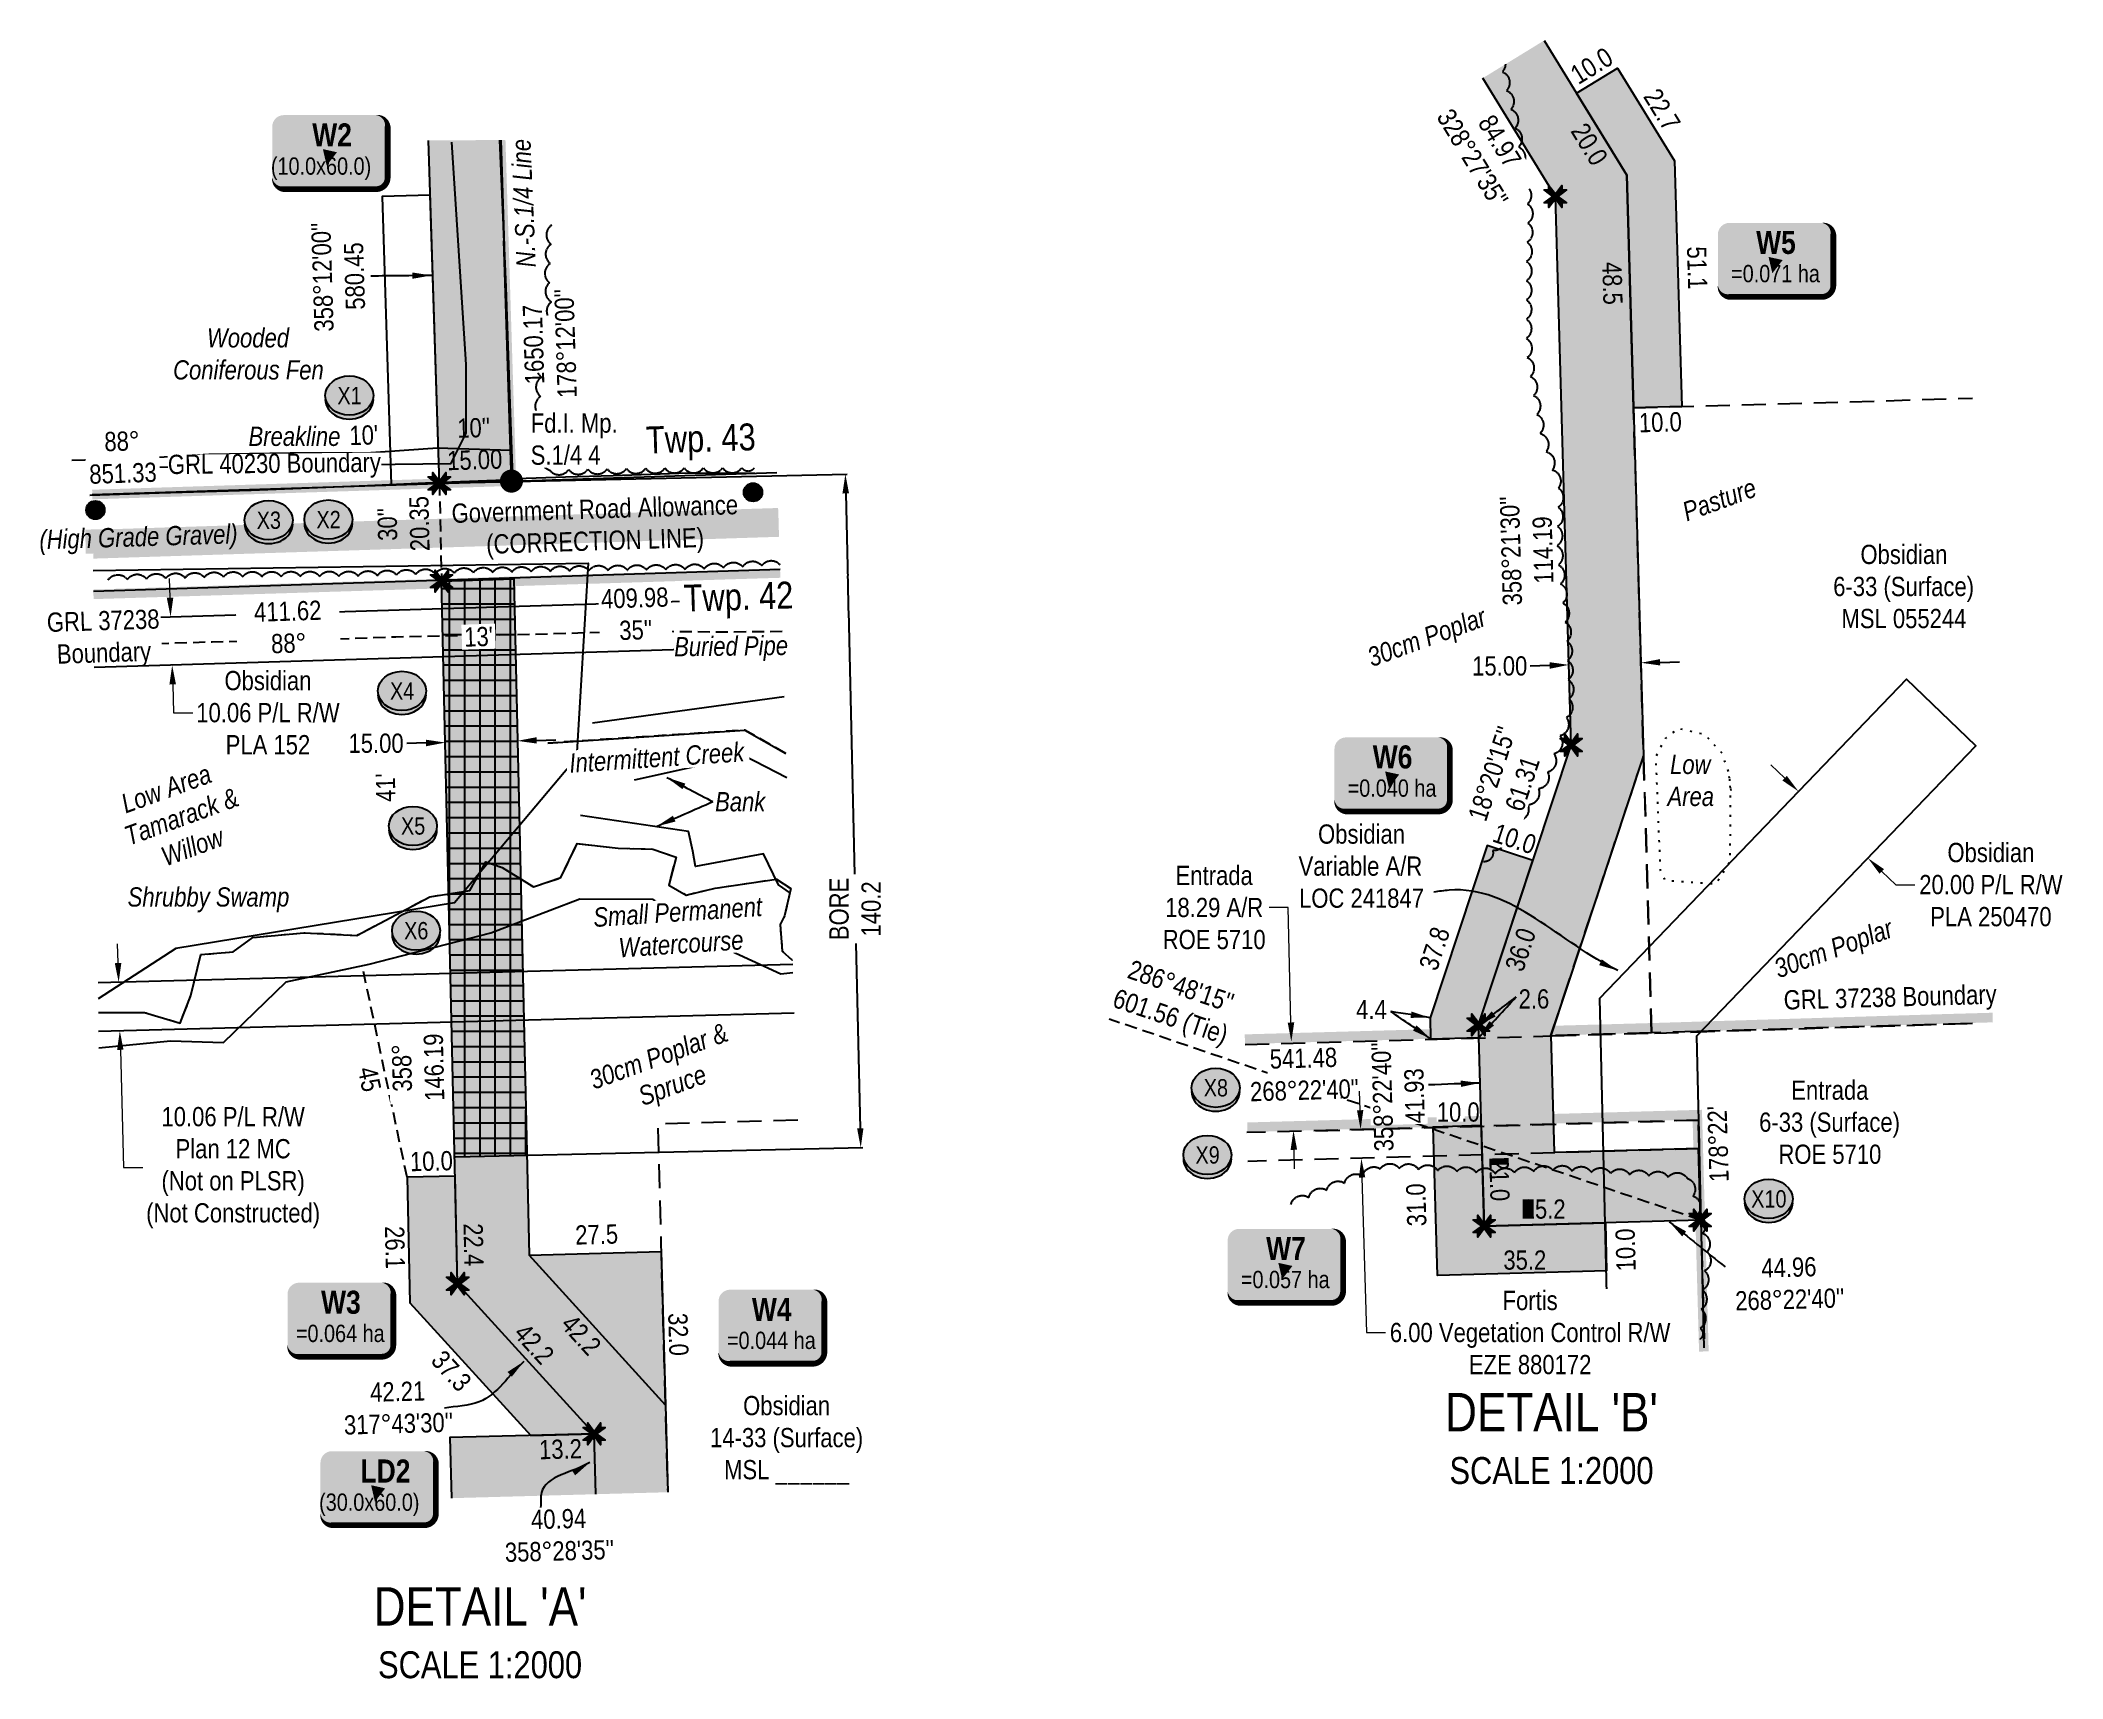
# Model space of a CAD drawing. Extents: x 646539 to 650487, y 5835910 to 5840542.
# Drawn here: x 649135 to 650186, y 5837037 to 5837889 of the extents above; entities that cross this region are included whole.
import ezdxf
from ezdxf.enums import TextEntityAlignment as Align

# ---------------------------------------------------------------- set-up
doc = ezdxf.new("R2010")
doc.units = 0
doc.header["$LTSCALE"] = 5
doc.header["$PDSIZE"] = 0.5
for name, pattern in [('0', [1, 1, 0]), ('CENTERLINEX3', [5, 2.5, -1, 0.5, -1]), ('foc-ACCESSROAD', [3.75, 2.5, -1.25]), ('foc-FLOWLINE', [3.75, 2.5, -1.25]), ('foc-QUARTERLINE', [33, 25, -3, 2, -3]), ('foc-TIELINE', [1.875, 1.25, -0.625]), ('foc-TOPO', [1, 0.2, -0.8]), ('foc-TRAV', [1.875, 1.25, -0.625]), ('UG_PIPE', [1.875, 1.25, -0.625])]:
    doc.linetypes.add(name, pattern=pattern)
doc.layers.get('Defpoints').update_dxf_attribs({"color": 9})
for name, color, linetype in [('AS-FENCE', 48, 'foc-FENCE'), ('AS-PIPE-UG', 44, 'UG_PIPE'), ('AS-PIPE-UG-T', 44, 'Continuous'), ('AS-POWER', 104, 'foc-POWER'), ('AS-POWER-EXISTING-PP', 72, 'Continuous'), ('AS-ROADS', 254, 'Continuous'), ('C-AR', 13, 'foc-ACCESSROAD'), ('C-RW', 13, 'Continuous'), ('C-WS', 13, 'foc-ACCESSROAD'), ('D-TXT', 6, 'Continuous'), ('DETAIL-T', 7, 'Continuous'), ('F-EZE', 190, 'foc-FLOWLINE'), ('F-RW', 190, 'Continuous'), ('F-WS', 190, 'foc-ACCESSROAD'), ('L-BD', 7, 'Continuous'), ('L-MON', 1, 'Continuous'), ('L-QSEC', 8, 'foc-QUARTERLINE'), ('L-ROAD-T', 7, 'Continuous'), ('L-SEC', 7, 'Continuous'), ('L-TIE', 7, 'foc-TIELINE'), ('P-CROSSINGS', 250, 'Continuous'), ('P-PROPOSED', 10, 'Continuous'), ('P-PROPOSED-H', 21, 'Continuous'), ('P-TEMP-BLOCKS', 250, 'Continuous'), ('P-TEMP-BLUE-BORE-H', 131, 'Continuous'), ('P-TEMP-H', 41, 'Continuous'), ('P-TEMP-NO CUT-H', 104, 'Continuous'), ('P-TEMP-NO CUT-T', 143, 'Continuous'), ('P-TEMP_LOG DECK', 46, 'Continuous'), ('P-TEMP_WORKSPACE', 46, 'Continuous'), ('P-TRAV', 4, 'foc-TRAV'), ('P-TXT', 4, 'Continuous'), ('T-BUSH', 110, '0'), ('T-BUSH-T', 110, 'Continuous'), ('T-LOW-AREA', 48, 'foc-TOPO'), ('T-SLOPE', 48, 'Continuous'), ('T-TIE', 201, 'foc-TIELINE'), ('T-WATER-T', 170, 'Continuous'), ('WATERCOURSE', 146, 'foc-TIELINE'), ('WETLAND', 143, 'Continuous'), ('WETLAND-T', 146, 'Continuous')]:
    doc.layers.add(name, color=color, linetype=linetype)
doc.layers.add('AS-TRAPPER BOUNDARY', color=7, linetype='CENTERLINEX3', true_color=0xb85c00, transparency=0.6)
doc.layers.add('AS-TRAPPER-T', color=7, linetype='Continuous', true_color=0xc26100)
for name, color, linetype, lineweight in [('C-AR-T', 13, 'Continuous', 9), ('C-RW-T', 13, 'Continuous', 9), ('C-WS-T', 13, 'Continuous', 9), ('F-AR-T', 190, 'Continuous', 9), ('F-EZE-T', 190, 'Continuous', 9), ('F-RW-T', 190, 'Continuous', 9), ('F-WS-T', 190, 'Continuous', 9), ('P-TEMP-T', 46, 'Continuous', 18), ('T-TEXT', 48, 'Continuous', 18), ('T-TIE-T', 201, 'Continuous', 18)]:
    doc.layers.add(name, color=color, linetype=linetype, lineweight=lineweight)
doc.styles.add('80', font='ARIALN.TTF', dxfattribs={"height": 10})
doc.styles.add('80CG', font='ARIALN.TTF', dxfattribs={"height": 10})
doc.styles.add('80L', font='ARIALN.TTF', dxfattribs={"height": 10})
doc.styles.add('80LS', font='ARIALNI.TTF', dxfattribs={"height": 10})
doc.styles.add('BOLD', font='ARIALNB.TTF')
doc.styles.add('Crossing', font='ARIALN.TTF', dxfattribs={"height": 10})
doc.styles.add('foc-LtypeFont', font='ARIALN.TTF', dxfattribs={"height": 7.35})
doc.linetypes.add('foc-FENCE', pattern='A,10,-1,["X",foc-LtypeFont,S=0.2,R=0,X=-0.625,Y=-0.75],-1.24', length=12.24)
doc.linetypes.add('foc-POWER', pattern='A,6,-1,["P",foc-LtypeFont,S=0.2,R=0,X=-0.625,Y=-0.75],-1.24,4', length=12.24)
doc.linetypes.add('foc-POWER-NOLINE', pattern='A,0,-4,["P",foc-LtypeFont,S=0.2,R=0,X=-0.625,Y=-0.75],-8.24', length=12.24)
doc.linetypes.add('foc-TOPO-flowdirection-NOLINE', pattern='A,0,[">",foc-LtypeFont,S=0.3,R=0,X=0,Y=-0.945],-20,[">",foc-LtypeFont,S=0.3,R=0,X=0,Y=-0.945],0', length=20)
doc.dimstyles.new('Compass 5 000', dxfattribs={"dimscale": 5, "dimtxt": 9, "dimasz": 2, "dimexe": 0.2, "dimexo": 0.0625, "dimgap": 0.5, "dimtad": 0, "dimtih": 1, "dimtoh": 1, "dimzin": 0, "dimdsep": 46, "dimtxsty": '80CG', "dimcen": 0.1, "dimse1": 1, "dimse2": 1, "dimclrd": 256, "dimclrt": 256, "dimaunit": 1, "dimadec": 4, "dimazin": 0, "dimtfac": 0.06, "dimtofl": 0, "dimtmove": 0, "dimatfit": 1, "dimfxl": 0.2, "dimtolj": 1, "dimtzin": 0, "dimlwd": -1, "dimarcsym": 0})

msp = doc.modelspace()

# ---------------------------------------------------------------- texts
at = {"layer": 'AS-TRAPPER-T', "color": 52, "true_color": 0xbadd22, "style": '80L'}
msp.add_text('GRL 37238 Boundary', height=9.99126, rotation=1.594724, dxfattribs=at).set_placement((650041.121, 5837384.847))
at = {"layer": 'D-TXT', "color": 3, "insert": (649449.434, 5837687.992), "char_height": 13.996, "attachment_point": 1, "rotation": 1.770808, "style": '80L'}
msp.add_mtext_dynamic_manual_height_columns('Twp. 43', width=101.42521, gutter_width=47.514, heights=[0], dxfattribs=at)
at = {"layer": 'DETAIL-T', "color": 3, "char_height": 19.99422, "width": 116.9411, "attachment_point": 5, "style": '80CG'}
for s, insert in [("DETAIL 'B'\\P{\\H0.7x;SCALE 1:2000}", (649920.315, 5837161.791)), ("DETAIL 'A'\\P{\\H0.7x;SCALE 1:2000}", (649363.452, 5837060.793))]:
    msp.add_mtext(s, dxfattribs=dict(at, insert=insert))
at = {"layer": 'F-WS-T', "attachment_point": 1, "style": '80L'}
for s, width, gutter_width, insert, char_height in [('\\pi14.402;Obsidian\\P\\pi0.26524;6-33 (Surface)\\P\\pi4.5477;MSL 055244', 72.62387, 50, (650066.469, 5837626.543), 9.99706), ('\\pi16.973;Entrada\\P\\pi0.27555;6-33 (Surface)\\P\\pi10.307;ROE 5710', 72.64486, 50.014, (650027.965, 5837347.997), 9.99711)]:
    msp.add_mtext_dynamic_manual_height_columns(s, width=width, gutter_width=gutter_width, heights=[0], dxfattribs=dict(at, insert=insert, char_height=char_height))
at = {"layer": 'L-BD', "color": 4, "style": '80L'}
msp.add_text("178°22'", height=9.9971, rotation=91.6222, dxfattribs=at).set_placement((650006.882, 5837314.983), align=Align.MIDDLE)
at = {"layer": 'L-BD', "color": 4, "char_height": 9.99711, "attachment_point": 2, "style": '80L'}
for s, insert, width, rotation in [("358°21'30''\\P114.19 ", (649894.225, 5837623.217), 64.39795, 91.6417), ("286°48'15'' 601.56 (Tie)", (649729.319, 5837401.846), 64.13591, 341.218069)]:
    msp.add_mtext(s, dxfattribs=dict(at, insert=insert, width=width, rotation=rotation))
at = {"layer": 'L-BD', "color": 3, "char_height": 9.99711, "attachment_point": 2, "style": '80L'}
for s, insert, width, rotation in [("42.21\\P317°43'30'' ", (649320.486, 5837191.266), 56.2911, 1.512641), ("40.94 358°28'35''", (649404.119, 5837125.049), 26.41505, 1.522963)]:
    msp.add_mtext(s, dxfattribs=dict(at, insert=insert, width=width, rotation=rotation))
at = {"layer": 'L-QSEC', "insert": (649382.463, 5837770.539), "char_height": 9.99711, "attachment_point": 1, "rotation": 92.432514, "style": '80L'}
msp.add_mtext_dynamic_manual_height_columns('{\\fArial Narrow|b0|i1|c0|p34;N.-S.1/4 Line}', width=67.42007, gutter_width=50, heights=[0], dxfattribs=at)
at = {"layer": 'L-ROAD-T', "style": '80L'}
for s, rotation, p in [('Government Road Allowance', 1.770814, (649423.071, 5837645.188)), ('(CORRECTION LINE)', 1.830258, (649423.215, 5837628.599))]:
    msp.add_text(s, height=9.99711, rotation=rotation, dxfattribs=at).set_placement(p, align=Align.MIDDLE_CENTER)
at = {"layer": 'P-TEMP-T', "char_height": 9.9971, "attachment_point": 1, "style": '80L'}
for s, width, insert, rotation in [('10.0', 16.94834, (649929.035, 5837874.069), 31.539868), ('22.7', 8.47416, (649976.235, 5837864.875), 301.539868), ('20.0', 8.47416, (649938.464, 5837846.928), 301.539868), ('48.5', 10.4883, (649956.673, 5837773.778), 271.6417), ('51.1', 26.65141, (650000.694, 5837781.83), 271.6417), ('10.0', 16.94834, (649965.59, 5837694.972), 1.6417), ('37.8', 6.07597, (649851.194, 5837407.575), 71.662814), ('36.0', 13.27113, (649895.922, 5837407.059), 71.662814), ('26.1', 7.78961, (649323.977, 5837272.405), 271.308434), ('22.4', 7.78961, (649364.799, 5837273.864), 271.308434), ('27.5', 7.78961, (649412.747, 5837272.635), 1.571911), ('32.0', 8.89732, (649471.197, 5837227.27), 271.673137), ('42.2', 4.44454, (649387.736, 5837222.676), 312.275604), ('42.2', 7.78961, (649412.181, 5837227.339), 312.275604), ('37.3', 4.44454, (649344.757, 5837208.643), 312.275604), ('13.2', 7.78961, (649393.94, 5837161.012), 1.571911)]:
    msp.add_mtext_dynamic_manual_height_columns(s, width=width, gutter_width=50, heights=[0], dxfattribs=dict(at, insert=insert, rotation=rotation))
for s, width, insert in [('2.6', 2.50388, (649903.218, 5837395.406)), ('4.4', 14.57635, (649818.792, 5837389.909))]:
    msp.add_mtext_dynamic_manual_height_columns(s, width=width, gutter_width=50, heights=[0], dxfattribs=dict(at, insert=insert))
at = {"layer": 'T-BUSH-T', "style": '80LS'}
for p in [(649855.454, 5837578.612), (650066.833, 5837416.713)]:
    msp.add_text('30cm Poplar', height=9.99711, rotation=20, dxfattribs=at).set_placement(p, align=Align.MIDDLE_CENTER)
at = {"layer": 'T-TEXT', "style": '80LS'}
for s, height, rotation, p in [('Pasture', 9.9971, 20, (650007.539, 5837650.062)), ('(High Grade Gravel)', 9.99711, 1.770814, (649185.879, 5837630.732)), ('Low Area', 9.9971, 20, (649200.299, 5837499.756))]:
    msp.add_text(s, height=height, rotation=rotation, dxfattribs=at).set_placement(p, align=Align.MIDDLE_CENTER)
at = {"layer": 'T-TEXT', "insert": (649976.828, 5837517.371), "char_height": 9.99711, "attachment_point": 1, "style": '80L'}
msp.add_mtext_dynamic_manual_height_columns('\\pi5.124;{\\fArial Narrow|b0|i1|c0|p34;Low \\P\\pi3.7636;Area}', width=31.497, gutter_width=50, heights=[0], dxfattribs=at)
at = {"layer": 'T-TIE-T', "insert": (649309.608, 5837355.946), "char_height": 9.9971, "attachment_point": 1, "rotation": 281.968616, "style": '80L'}
msp.add_mtext_dynamic_manual_height_columns('45', width=7.55972, gutter_width=50, heights=[0], dxfattribs=at)
at = {"layer": 'WETLAND-T', "char_height": 9.99711, "attachment_point": 1, "style": '80L'}
for s, insert in [('\\pi24.61;{\\fArial Narrow|b0|i1|c0|p34;Wooded \\P\\pi7.009;Coniferous Fen}', (649196.901, 5837739.154)), ('\\pi4.0187;{\\fArial Narrow|b0|i1|c0|p34;Shrubby Swamp}', (649176.262, 5837448.441))]:
    msp.add_mtext_dynamic_manual_height_columns(s, width=91.00116, gutter_width=50, heights=[0], dxfattribs=dict(at, insert=insert))

# ---------------------------------------------------------------- blocks, each defined once
blk = doc.blocks.new('*U60')
at = {"true_color": 0xff8aff}
h = blk.add_hatch(color=211, dxfattribs=at)
edge = h.paths.add_edge_path()
edge.add_line((-24, -20), (24, -20))
edge.add_arc((24, -14), 6, 270, 360)
edge.add_line((30, -14), (30, 12.5))
edge.add_arc((24, 12.5), 6, 0, 90)
edge.add_line((24, 18.5), (-24, 18.5))
edge.add_arc((-24, 12.5), 6, 90, 180)
edge.add_line((-30, 12.5), (-30, -14))
edge.add_arc((-24, -14), 6, 180, 270)
at = {"color": 250, "flags": 128}
blk.add_lwpolyline([(-24, -20, 3, 3, 0), (24, -20, 3, 3, 0.414214), (30, -14, 3, 3, 0), (30, 12.5, 3, 0, 0.414214), (24, 18.5, 0, 0, 0), (-24, 18.5, 0, 0, 0.414214), (-30, 12.5, 0, 0, 0), (-30, -14, 0, 3, 0.414214)], format="xyseb", close=True, dxfattribs=at)
at = {"flags": 128}
blk.add_lwpolyline([(-1.7, -7.7, 0, 7.5, 0), (0, 0, 0, 0, 0)], format="xyseb", dxfattribs=at)
at = {"color": 250}
for tag, p, height, style in [('TEMP_AREA_W1_001', (-9.2, 2.2), 12, 'BOLD'), ('ENTER_TEXT_001', (-30.7, -12.5), 9, '80')]:
    blk.add_attdef(tag, p, '', height=height, dxfattribs=dict(at, style=style))
blk = doc.blocks.new('xing2')
h = blk.add_hatch(color=50)
h.dxf.hatch_style = 1
edge = h.paths.add_edge_path()
edge.add_ellipse((0, 0), major_axis=(-12.5, 0), ratio=0.816297, start_angle=0, end_angle=360)
h = blk.add_hatch(color=250)
h.dxf.hatch_style = 1
edge = h.paths.add_edge_path()
edge.add_ellipse((0, -2), major_axis=(-12.5, 0), ratio=0.816297, start_angle=0, end_angle=180)
edge.add_line((12.5, -2), (12.5, 0))
edge.add_ellipse((0, 0), major_axis=(-12.5, 0), ratio=0.816297, start_angle=0, end_angle=180, ccw=False)
edge.add_line((-12.5, 0), (-12.5, -2))
at = {"color": 250}
blk.add_ellipse((0, 0), major_axis=(-12.5, 0), ratio=0.816297, dxfattribs=at)
blk.add_ellipse((0, -2), major_axis=(-12.5, 0), ratio=0.816297, start_param=0, end_param=3.141593, dxfattribs=at)
at = {"color": 250, "style": 'Crossing'}
blk.add_attdef('CROSSING', text='', height=9, dxfattribs=at).set_placement((0.1, 0), align=Align.MIDDLE_CENTER)
at = {"color": 250, "style": 'Crossing', "flags": 1}
for tag, p in [('OWNER', (0.1, -12.5)), ('DESCRIPTION', (0.1, -25.8)), ('LOCATION', (0.1, -39.3)), ('DWG_REF', (0.1, -52.8))]:
    blk.add_attdef(tag, text='', height=9, dxfattribs=at).set_placement(p, align=Align.MIDDLE_CENTER)
blk = doc.blocks.new('fdia')
at = {"color": 255, "const_width": 1}
blk.add_lwpolyline([(-0.5, 0, 1), (0.5, 0, 1)], format="xyb", close=True, dxfattribs=at)
blk = doc.blocks.new('Fdiaa')
blk.add_blockref('fdia', (0, 0))
blk = doc.blocks.new('fdib')
at = {"color": 1, "const_width": 1.6}
blk.add_lwpolyline([(-0.4, 0, 1), (0.4, 0, 1)], format="xyb", close=True, dxfattribs=at)
at = {"color": 1}
blk.add_circle((0, 0), 0.8, dxfattribs=at)
blk = doc.blocks.new('Fdibb')
blk.add_blockref('fdib', (0, 0))
blk = doc.blocks.new('fdicc')
for name in ['Fdibb', 'Fdiaa']:
    blk.add_blockref(name, (0, 0))
blk = doc.blocks.new('FDI')
blk.add_blockref('fdicc', (0, 0))
blk = doc.blocks.new('TEMP')
h = blk.add_hatch(color=255)
h.dxf.hatch_style = 1
h.paths.add_polyline_path([(0, 0.25), (-0.67, 1.15), (-0.67, 0.67), (-1.15, 0.67), (-0.25, 0), (-1.15, -0.67), (-0.67, -0.67), (-0.67, -1.15), (0, -0.25), (0.67, -1.15), (0.67, -0.67), (1.15, -0.67), (0.25, 0), (1.15, 0.67), (0.67, 0.67), (0.67, 1.15)])
h.paths.add_polyline_path([(0.57, 0.85), (0.57, 0.57), (0.85, 0.57), (0.08, 0), (0.85, -0.57), (0.57, -0.57), (0.57, -0.85), (0, -0.08), (-0.57, -0.85), (-0.57, -0.57), (-0.85, -0.57), (-0.08, 0), (-0.85, 0.57), (-0.57, 0.57), (-0.57, 0.85), (0, 0.08)], flags=16)
h = blk.add_hatch(color=1)
h.dxf.hatch_style = 1
h.paths.add_polyline_path([(0, 0.08), (-0.57, 0.85), (-0.57, 0.57), (-0.85, 0.57), (-0.08, 0), (-0.85, -0.57), (-0.57, -0.57), (-0.57, -0.85), (0, -0.08), (0.57, -0.85), (0.57, -0.57), (0.85, -0.57), (0.08, 0), (0.85, 0.57), (0.57, 0.57), (0.57, 0.85)])
at = {"color": 1}
for p, q in [((-0.08, 0), (0.08, 0)), ((0, 0.08), (0, -0.08))]:
    blk.add_line(p, q, dxfattribs=at)
at = {"color": 255, "flags": 128}
blk.add_lwpolyline([(-0.25, 0), (-1.15, 0.67), (-0.67, 0.67), (-0.67, 1.15), (0, 0.25), (0.67, 1.15), (0.67, 0.67), (1.15, 0.67), (0.25, 0), (1.15, -0.67), (0.67, -0.67), (0.67, -1.15), (0, -0.25), (-0.67, -1.15), (-0.67, -0.67), (-1.15, -0.67)], close=True, dxfattribs=at)
at = {"color": 1, "flags": 128}
blk.add_lwpolyline([(-0.08, 0), (-0.85, 0.57), (-0.57, 0.57), (-0.57, 0.85), (0, 0.08), (0.57, 0.85), (0.57, 0.57), (0.85, 0.57), (0.08, 0), (0.85, -0.57), (0.57, -0.57), (0.57, -0.85), (0, -0.08), (-0.57, -0.85), (-0.57, -0.57), (-0.85, -0.57)], close=True, dxfattribs=at)
blk = doc.blocks.new('*D63')
at = {"layer": 'C-RW-T', "transparency": 16777216}
for p, q in [((649202.3, 5837599.1), (649202, 5837609.1)), ((649203.7, 5837553.9), (649204.1, 5837539.2)), ((649204.1, 5837539.2), (649214.1, 5837539.2))]:
    blk.add_line(p, q, dxfattribs=at)
for points in [[(649204, 5837599.1), (649200.6, 5837599), (649202.6, 5837589.1)], [(649205.4, 5837554), (649202, 5837553.9), (649203.4, 5837563.9)]]:
    blk.add_solid(points, dxfattribs=at)
at = {"layer": 'Defpoints', "color": 0, "transparency": 16777216}
for p in [(649211, 5837589.3), (649203.4, 5837563.9), (649211.8, 5837564.2)]:
    blk.add_point(p, dxfattribs=at)
at = {"layer": 'C-RW-T', "transparency": 16777216, "insert": (649253.2, 5837539.2), "char_height": 10, "attachment_point": 5, "style": '80CG'}
blk.add_mtext('\\A1;Obsidian\\P10.06 P/L R/W\\PPLA 152', dxfattribs=at)
blk = doc.blocks.new('*D64')
at = {"layer": 'Defpoints', "color": 0, "transparency": 16777216}
for p in [(649416.4, 5837405.4), (649176.2, 5837373.9), (649417.1, 5837380.3)]:
    blk.add_point(p, dxfattribs=at)
at = {"layer": 'F-RW-T', "transparency": 16777216}
for p, q in [((649175.3, 5837409.1), (649175, 5837419.1)), ((649176.5, 5837363.9), (649178.1, 5837302.7)), ((649178.1, 5837302.7), (649188.1, 5837302.7))]:
    blk.add_line(p, q, dxfattribs=at)
for points in [[(649177, 5837409.1), (649173.6, 5837409), (649175.6, 5837399.1)], [(649178.1, 5837364), (649174.8, 5837363.9), (649176.2, 5837373.9)]]:
    blk.add_solid(points, dxfattribs=at)
at = {"layer": 'F-RW-T', "transparency": 16777216, "insert": (649235.1, 5837302.7), "char_height": 10, "attachment_point": 5, "style": '80CG'}
blk.add_mtext('\\A1;10.06 P/L R/W\\PPlan 12 MC\\P(Not on PLSR)\\P(Not Constructed)', dxfattribs=at)
blk = doc.blocks.new('*D65')
at = {"layer": 'Defpoints', "color": 0, "transparency": 16777216}
for p in [(649345.4, 5837523.7), (649350.8, 5837284.4), (649388.3, 5837285.2)]:
    blk.add_point(p, dxfattribs=at)
at = {"layer": 'P-TXT', "transparency": 16777216}
for p, q in [((649335.4, 5837523.5), (649325.4, 5837523.3)), ((649392.8, 5837524.8), (649402.8, 5837525.1))]:
    blk.add_line(p, q, dxfattribs=at)
for points in [[(649335.3, 5837525.2), (649335.4, 5837521.8), (649345.4, 5837523.7)], [(649392.8, 5837526.5), (649392.9, 5837523.2), (649382.8, 5837524.6)]]:
    blk.add_solid(points, dxfattribs=at)
at = {"layer": 'P-TXT', "transparency": 16777216, "insert": (649309.4, 5837523.3), "char_height": 10, "attachment_point": 5, "style": '80CG'}
blk.add_mtext('\\A1;15.00', dxfattribs=at)
blk = doc.blocks.new('*U66')
at = {"true_color": 0xff8aff}
h = blk.add_hatch(color=211, dxfattribs=at)
edge = h.paths.add_edge_path()
edge.add_line((-21.5, -20), (21.5, -20))
edge.add_arc((21.5, -14), 6, 270, 360)
edge.add_line((27.5, -14), (27.5, 12.5))
edge.add_arc((21.5, 12.5), 6, 0, 90)
edge.add_line((21.5, 18.5), (-21.5, 18.5))
edge.add_arc((-21.5, 12.5), 6, 90, 180)
edge.add_line((-27.5, 12.5), (-27.5, -14))
edge.add_arc((-21.5, -14), 6, 180, 270)
at = {"color": 250, "flags": 128}
blk.add_lwpolyline([(-21.5, -20, 3, 3, 0), (21.5, -20, 3, 3, 0.414214), (27.5, -14, 3, 3, 0), (27.5, 12.5, 3, 0, 0.414214), (21.5, 18.5, 0, 0, 0), (-21.5, 18.5, 0, 0, 0.414214), (-27.5, 12.5, 0, 0, 0), (-27.5, -14, 0, 3, 0.414214)], format="xyseb", close=True, dxfattribs=at)
at = {"flags": 128}
blk.add_lwpolyline([(-12.5, -5.7, 0, 7.5, 0), (0, 0, 0, 0, 0)], format="xyseb", dxfattribs=at)
at = {"color": 250}
for tag, p, height, style in [('TEMP_AREA_W1_001', (-9.2, 2.2), 12, 'BOLD'), ('ENTER_TEXT_001', (-30.7, -12.5), 9, '80')]:
    blk.add_attdef(tag, p, '', height=height, dxfattribs=dict(at, style=style))
blk = doc.blocks.new('*D72')
at = {"layer": 'Defpoints', "color": 0, "transparency": 16777216}
for p in [(649785.1, 5837368.2), (649865.8, 5837370), (649866.8, 5837323.8)]:
    blk.add_point(p, dxfattribs=at)
at = {"layer": 'F-AR-T', "transparency": 16777216}
for p, q in [((649783.5, 5837437.9), (649773.5, 5837437.9)), ((649784.9, 5837378.1), (649783.5, 5837437.9)), ((649786.4, 5837312), (649786.6, 5837302))]:
    blk.add_line(p, q, dxfattribs=at)
for points in [[(649786.6, 5837378.2), (649783.2, 5837378.1), (649785.1, 5837368.2)], [(649788.1, 5837312), (649784.7, 5837311.9), (649786.2, 5837322)]]:
    blk.add_solid(points, dxfattribs=at)
at = {"layer": 'F-AR-T', "transparency": 16777216, "insert": (649745, 5837437.9), "char_height": 10, "attachment_point": 5, "style": '80CG'}
blk.add_mtext('\\A1;Entrada\\P18.29 A/R\\PROE 5710', dxfattribs=at)
blk = doc.blocks.new('*D73')
at = {"layer": 'Defpoints', "color": 0, "transparency": 16777216}
for p in [(649882.7, 5837324.3), (649821.5, 5837307.5), (649883.1, 5837309.3)]:
    blk.add_point(p, dxfattribs=at)
at = {"layer": 'F-EZE-T', "transparency": 16777216}
for p, q in [((649820.8, 5837332.5), (649820.6, 5837342.5)), ((649821.8, 5837297.5), (649824.1, 5837216.9)), ((649824.1, 5837216.9), (649834.1, 5837216.9))]:
    blk.add_line(p, q, dxfattribs=at)
for points in [[(649822.5, 5837332.6), (649819.2, 5837332.5), (649821.1, 5837322.5)], [(649823.5, 5837297.6), (649820.2, 5837297.5), (649821.5, 5837307.5)]]:
    blk.add_solid(points, dxfattribs=at)
at = {"layer": 'F-EZE-T', "transparency": 16777216, "insert": (649909.2, 5837216.9), "char_height": 10, "attachment_point": 5, "style": '80CG', "bg_fill": 3, "box_fill_scale": 1.1, "bg_fill_color": 256, "bg_fill_true_color": 13158600, "bg_fill_transparency": 0}
blk.add_mtext('\\A1;Fortis\\P6.00 Vegetation Control R/W\\PEZE 880172', dxfattribs=at)
blk = doc.blocks.new('*D74')
at = {"layer": 'C-RW-T', "transparency": 16777216}
for p, q in [((650041.5, 5837505.2), (650034.3, 5837512.1)), ((650092, 5837456.7), (650099.2, 5837449.8)), ((650099.2, 5837449.8), (650109.2, 5837449.8))]:
    blk.add_line(p, q, dxfattribs=at)
for points in [[(650042.6, 5837506.4), (650040.3, 5837504), (650048.7, 5837498.3)], [(650093.1, 5837457.9), (650090.8, 5837455.5), (650084.8, 5837463.6)]]:
    blk.add_solid(points, dxfattribs=at)
at = {"layer": 'Defpoints', "color": 0, "transparency": 16777216}
for p in [(650041.2, 5837490.5), (650084.8, 5837463.6), (650077.3, 5837455.9)]:
    blk.add_point(p, dxfattribs=at)
at = {"layer": 'C-RW-T', "transparency": 16777216, "insert": (650148.7, 5837449.8), "char_height": 10, "attachment_point": 5, "style": '80CG'}
blk.add_mtext('\\A1;Obsidian\\P20.00 P/L R/W\\PPLA 250470', dxfattribs=at)
blk = doc.blocks.new('*D76')
at = {"layer": 'Defpoints', "color": 0, "transparency": 16777216}
for p in [(649929.3, 5837565.7), (649929.3, 5837564.1), (649966.8, 5837566.7)]:
    blk.add_point(p, dxfattribs=at)
at = {"layer": 'P-TXT', "transparency": 16777216}
for p, q in [((649919.3, 5837563.8), (649909.3, 5837563.5)), ((649976.8, 5837565.4), (649986.8, 5837565.7))]:
    blk.add_line(p, q, dxfattribs=at)
for points in [[(649919.3, 5837565.5), (649919.4, 5837562.1), (649929.3, 5837564.1)], [(649976.7, 5837567.1), (649976.8, 5837563.8), (649966.8, 5837565.2)]]:
    blk.add_solid(points, dxfattribs=at)
at = {"layer": 'P-TXT', "transparency": 16777216, "insert": (649893.4, 5837563.5), "char_height": 10, "attachment_point": 5, "style": '80CG'}
blk.add_mtext('\\A1;15.00', dxfattribs=at)
blk = doc.blocks.new('*D79')
at = {"layer": 'Defpoints', "color": 0, "transparency": 16777216}
for p in [(649342.3, 5837658.5), (649561.3, 5837313.1), (649350.3, 5837308.3)]:
    blk.add_point(p, dxfattribs=at)
at = {"layer": 'P-TEMP-NO CUT-T', "color": 0, "lineweight": -2, "transparency": 16777216}
for p, q in [((649342.6, 5837658.5), (649554.3, 5837663.3)), ((649350.6, 5837308.3), (649562.3, 5837313.2))]:
    blk.add_line(p, q, dxfattribs=at)
at = {"layer": 'P-TEMP-NO CUT-T', "transparency": 16777216}
for p, q in [((649553.5, 5837653.3), (649558, 5837455.2)), ((649561.1, 5837323.1), (649558.9, 5837419.2))]:
    blk.add_line(p, q, dxfattribs=at)
for points in [[(649555.2, 5837653.3), (649551.8, 5837653.2), (649553.3, 5837663.3)], [(649562.7, 5837323.2), (649559.4, 5837323.1), (649561.3, 5837313.1)]]:
    blk.add_solid(points, dxfattribs=at)
at = {"layer": 'P-TEMP-NO CUT-T', "transparency": 16777216, "insert": (649558.4, 5837437.2), "char_height": 10, "attachment_point": 5, "rotation": 90, "style": '80CG', "bg_fill": 3, "box_fill_scale": 1.1, "bg_fill_color": 256, "bg_fill_true_color": 13158600, "bg_fill_transparency": 0}
blk.add_mtext('\\A1;BORE\\P140.2', dxfattribs=at)
blk = doc.blocks.new('POWERPOLE')
h = blk.add_hatch(color=255)
edge = h.paths.add_edge_path()
edge.add_arc((0, 0), 0.96, 0, 360)
at = {"linetype": 'Continuous'}
for p, q in [((0.68, -0.68), (-0.68, 0.68)), ((-0.68, -0.68), (0.68, 0.68))]:
    blk.add_line(p, q, dxfattribs=at)
blk.add_circle((0, 0), 0.96, dxfattribs=at)

# ---------------------------------------------------------------- dimensions: what is measured, and where the dimension line sits
at = {"layer": 'C-RW-T', "color": 4}
dim = msp.add_aligned_dim(p1=(650041.226, 5837490.489), p2=(650077.276, 5837455.861), distance=10.799, text='Obsidian\\P20.00 P/L R/W\\PPLA 250470', dimstyle='Compass 5 000', dxfattribs=at)
dim.commit()
dim.dimension.update_dxf_attribs({"geometry": '*D74', "text_midpoint": (650148.72, 5837449.795)})
at = {"layer": 'P-TXT', "color": 4}
dim = msp.add_linear_dim(base=(649929.313, 5837564.081), p1=(649966.752, 5837566.725), p2=(649929.268, 5837565.651), angle=181.6417, text='15.00', dimstyle='Compass 5 000', dxfattribs=at)
dim.commit()
dim.dimension.update_dxf_attribs({"geometry": '*D76', "text_midpoint": (649893.383, 5837563.508), "dimtype": 161})

# ---------------------------------------------------------------- hatches: boundary and pattern name
at = {"layer": 'P-PROPOSED-H'}
h = msp.add_hatch(color=256, dxfattribs=at)
h.dxf.hatch_style = 1
h.paths.add_polyline_path([(649916.543, 5837888.791), (649884.592, 5837869.181), (649922.33, 5837807.693), (649930.506, 5837522.43), (649882.299, 5837376.981), (649885.301, 5837272.237), (649997.625, 5837275.418), (649996.563, 5837312.892), (649921.701, 5837310.772), (649919.962, 5837371.455), (649968.169, 5837516.903), (649959.517, 5837818.772)])
h = msp.add_hatch(color=256, dxfattribs=at)
h.dxf.hatch_style = 1
h.paths.add_polyline_path([(649374.174, 5837836.985), (649336.672, 5837836.827), (649342.278, 5837658.459), (649379.748, 5837659.661)])
h = msp.add_hatch(color=256, dxfattribs=at)
h.dxf.hatch_style = 1
h.paths.add_polyline_path([(649423.586, 5837132.888), (649461.061, 5837133.916), (649459.857, 5837179.204), (649388.94, 5837257.207), (649380.91, 5837608.774), (649343.437, 5837607.614), (649351.78, 5837242.35), (649422.751, 5837164.288)])
at = {"layer": 'P-TEMP-BLUE-BORE-H'}
h = msp.add_hatch(color=256, dxfattribs=at)
h.dxf.hatch_style = 1
h.paths.add_polyline_path([(649350.274, 5837308.319), (649387.753, 5837309.175), (649380.91, 5837608.774), (649343.437, 5837607.614)])
at = {"layer": 'P-TEMP-H'}
h = msp.add_hatch(color=256, dxfattribs=at)
h.dxf.hatch_style = 1
h.paths.add_polyline_path([(649962.987, 5837697.702), (649959.517, 5837818.772), (649933.37, 5837861.374), (649954.671, 5837874.447), (649984.309, 5837826.159), (649987.97, 5837698.418)])
h = msp.add_hatch(color=256, dxfattribs=at)
h.dxf.hatch_style = 1
h.paths.add_polyline_path([(649882.299, 5837376.981), (649910.606, 5837462.387), (649886.882, 5837470.25), (649857.191, 5837380.666), (649857.505, 5837369.686), (649882.488, 5837370.394)])
h = msp.add_hatch(color=256, dxfattribs=at)
h.dxf.hatch_style = 1
h.paths.add_polyline_path([(649883.797, 5837324.709), (649885.301, 5837272.237), (649948.375, 5837274.024), (649948.957, 5837249.037), (649861.034, 5837246.547), (649858.815, 5837323.993)])
h = msp.add_hatch(color=256, dxfattribs=at)
h.dxf.hatch_style = 1
h.paths.add_polyline_path([(649325.518, 5837297.66), (649327.007, 5837232.446), (649389.77, 5837163.411), (649422.751, 5837164.288), (649351.78, 5837242.35), (649350.504, 5837298.231)])
h = msp.add_hatch(color=256, dxfattribs=at)
h.dxf.hatch_style = 1
h.paths.add_polyline_path([(649459.857, 5837179.204), (649388.94, 5837257.207), (649457.523, 5837259.089)])
h = msp.add_hatch(color=256, dxfattribs=at)
h.dxf.hatch_style = 1
h.paths.add_polyline_path([(649348.636, 5837130.831), (649423.586, 5837132.888), (649422.751, 5837164.288), (649347.799, 5837162.295)])
at = {"layer": 'P-TEMP-NO CUT-H', "ltscale": 2}
h = msp.add_hatch(dxfattribs=at)
h.set_pattern_fill('ANSI37', color=256, scale=2.499278, angle=45)
h.set_pattern_definition([(90, (223.811, 663.962), (-7.935206856, 1e-15), []), (180, (223.811, 663.962), (-1e-15, -7.935206856), [])])
h.paths.add_polyline_path([(649350.274, 5837308.319), (649387.753, 5837309.175), (649380.91, 5837608.774), (649343.437, 5837607.614)])

# ---------------------------------------------------------------- linework, layer by layer
at = {"layer": 'AS-FENCE', "flags": 128}
for points in [[(649379.383, 5837675.773), (649380.425, 5837661.85), (649378.983, 5837704.753), (649377.035, 5837760.518), (649373.787, 5837836.983)], [(649506.01, 5837663.763), (649466.675, 5837663.54), (649432.628, 5837662.463), (649407.84, 5837661.743), (649382.455, 5837660.853), (649376.22, 5837660.078), (649335.07, 5837658.65), (649304.875, 5837657.225), (649244.47, 5837654.78), (649196.575, 5837653.405), (649160.623, 5837652.105)]]:
    msp.add_lwpolyline(points, dxfattribs=at)
at = {"layer": 'AS-PIPE-UG', "flags": 128}
msp.add_lwpolyline([(649520.406, 5837581.444), (649490.685, 5837581.078), (649442.063, 5837581.528), (649399.418, 5837580.088), (649319.718, 5837578.553), (649265.718, 5837576.653), (649224.148, 5837575.943), (649165.62, 5837574.225)], dxfattribs=at)
at = {"layer": 'AS-POWER', "linetype": 'foc-POWER-NOLINE', "flags": 128}
msp.add_lwpolyline([(649161.896, 5837652.678), (649379.71, 5837659.638), (649517.766, 5837664.049)], dxfattribs=at)
at = {"layer": 'AS-ROADS', "flags": 128}
for points, const_width in [([(649162.198, 5837626.844), (649518.593, 5837638.182)], 14.996), ([(649518.616, 5837637.468), (649471.96, 5837636.39), (649376.148, 5837633.993), (649306.98, 5837632.033), (649227.565, 5837629.64), (649158.365, 5837628.185)], 12.496)]:
    msp.add_lwpolyline(points, dxfattribs=dict(at, const_width=const_width))
at = {"layer": 'AS-TRAPPER BOUNDARY', "color": 52, "true_color": 0xbadd22, "const_width": 4.999, "flags": 128}
for points in [[(649374.138, 5837836.985), (649379.71, 5837659.638), (649161.896, 5837652.678)], [(649162.502, 5837600.788), (649378.622, 5837607.469), (649519.435, 5837611.82)], [(650149.62, 5837380.74), (650122.818, 5837379.976), (649973.332, 5837375.394), (649920.037, 5837373.913), (649760.939, 5837369.482)], [(649762.217, 5837323.682), (649996.074, 5837330.193), (649996.493, 5837315.188), (649999.502, 5837207.104)]]:
    msp.add_lwpolyline(points, dxfattribs=at)
at = {"layer": 'C-AR'}
for points in [[(650139.195, 5837377.642), (649995.864, 5837373.523), (649972.324, 5837372.846), (649962.987, 5837697.702), (650139.195, 5837702.767)], [(649920.007, 5837371.343), (649968.191, 5837516.638), (649972.324, 5837372.846), (649920.007, 5837371.343)]]:
    msp.add_lwpolyline(points, dxfattribs=at)
at = {"layer": 'C-RW'}
for points in [[(649162.654, 5837587.831), (649519.849, 5837598.874)], [(649520.653, 5837573.729), (649162.948, 5837562.67)]]:
    msp.add_lwpolyline(points, dxfattribs=at)
at = {"layer": 'C-RW', "flags": 128}
msp.add_lwpolyline([(649999.675, 5837209.005), (649995.9, 5837371.14), (650140.803, 5837521.999), (650104.754, 5837556.626), (649945.329, 5837390.654), (649949.642, 5837207.84)], dxfattribs=at)
at = {"layer": 'C-WS', "flags": 128}
msp.add_lwpolyline([(649528.526, 5837327.324), (649455.706, 5837325.326), (649460.958, 5837133.913)], dxfattribs=at)
at = {"layer": 'F-EZE'}
msp.add_lwpolyline([(649797.824, 5837321.899), (649996.627, 5837327.433), (649997.045, 5837312.429), (649762.472, 5837305.898)], dxfattribs=at)
at = {"layer": 'F-RW', "flags": 128}
for points in [[(649525.938, 5837408.32), (649164.865, 5837398.786)], [(649165.159, 5837373.652), (649526.741, 5837383.2)]]:
    msp.add_lwpolyline(points, dxfattribs=at)
at = {"layer": 'F-WS'}
for points in [[(649761.016, 5837366.709), (649920.59, 5837371.154), (649973.885, 5837372.635), (650139.195, 5837377.701)], [(649999.793, 5837213.716), (649997.045, 5837312.429), (649996.627, 5837327.433), (649761.989, 5837320.901)]]:
    msp.add_lwpolyline(points, dxfattribs=at)
at = {"layer": 'L-QSEC'}
msp.add_line((649379.71, 5837659.638), (649375.553, 5837791.96), dxfattribs=at)
at = {"layer": 'L-SEC'}
for p, q in [((649161.896, 5837652.678), (649379.71, 5837659.638)), ((649379.71, 5837659.638), (649517.766, 5837664.049)), ((649162.484, 5837602.385), (649519.373, 5837613.79))]:
    msp.add_line(p, q, dxfattribs=at)
at = {"layer": 'L-TIE', "flags": 128}
msp.add_lwpolyline([(649997.625, 5837275.418), (649690.494, 5837379.866)], dxfattribs=at)
at = {"layer": 'P-PROPOSED', "flags": 128}
msp.add_lwpolyline([(649916.543, 5837888.791), (649959.517, 5837818.772), (649968.169, 5837516.903), (649919.962, 5837371.455), (649921.701, 5837310.772), (649996.563, 5837312.892), (649997.625, 5837275.418), (649885.301, 5837272.237), (649882.299, 5837376.981), (649930.506, 5837522.43), (649922.33, 5837807.693), (649884.592, 5837869.181)], dxfattribs=at)
at = {"layer": 'P-TEMP_LOG DECK'}
for points in [[(649962.987, 5837697.702), (649959.517, 5837818.772), (649933.37, 5837861.374), (649954.671, 5837874.447), (649984.309, 5837826.159), (649987.97, 5837698.418)], [(649882.299, 5837376.981), (649910.606, 5837462.387), (649886.882, 5837470.25), (649857.191, 5837380.666), (649857.505, 5837369.686), (649882.488, 5837370.394)]]:
    msp.add_lwpolyline(points, close=True, dxfattribs=at)
at = {"layer": 'P-TEMP_LOG DECK', "flags": 128}
msp.add_lwpolyline([(649459.857, 5837179.204), (649388.94, 5837257.207), (649457.523, 5837259.089)], close=True, dxfattribs=at)
msp.add_lwpolyline([(649423.586, 5837132.888), (649422.751, 5837164.288), (649347.799, 5837162.295), (649348.636, 5837130.831)], dxfattribs=at)
at = {"layer": 'P-TEMP_WORKSPACE'}
msp.add_lwpolyline([(649883.797, 5837324.709), (649885.301, 5837272.237), (649948.375, 5837274.024), (649948.957, 5837249.037), (649861.034, 5837246.547), (649858.815, 5837323.993)], close=True, dxfattribs=at)
at = {"layer": 'P-TEMP_WORKSPACE', "flags": 128}
msp.add_lwpolyline([(649325.518, 5837297.66), (649327.007, 5837232.446), (649389.77, 5837163.411), (649422.751, 5837164.288), (649351.78, 5837242.35), (649350.504, 5837298.231), (649325.518, 5837297.66)], dxfattribs=at)
at = {"layer": 'P-TRAV', "flags": 128}
msp.add_lwpolyline([(649342.278, 5837658.459), (649343.437, 5837607.614)], dxfattribs=at)
at = {"layer": 'T-BUSH', "flags": 128}
for points in [[(649896.334, 5837876.387, -0.17789115), (649894.754, 5837872.486, -0.52056705), (649896.964, 5837862.737, -0.52056705), (649899.175, 5837852.987, -0.52056705), (649901.386, 5837843.238, -0.52056705), (649903.225, 5837833.417, -0.52056705), (649904.769, 5837823.54, -0.52056705), (649906.312, 5837813.663, -0.52056705), (649907.856, 5837803.785, -0.52056705), (649908.037, 5837793.828, -0.52056705), (649907.66, 5837783.838, -0.52056705), (649907.355, 5837773.847, -0.52056705), (649907.321, 5837763.85, -0.52056705), (649907.287, 5837753.853, -0.52056705), (649907.253, 5837743.856, -0.52056705), (649907.219, 5837733.859, -0.52056705), (649907.728, 5837723.906, -0.52056705), (649909.382, 5837714.046, -0.52056705), (649911.036, 5837704.187, -0.52056705), (649912.69, 5837694.328, -0.52056705), (649914.348, 5837684.469, -0.52056705), (649917.537, 5837674.995, -0.52056705), (649920.726, 5837665.52, -0.52056705), (649923.915, 5837656.045, -0.52056705), (649923.77, 5837646.072, -0.52056705), (649923.49, 5837636.079, -0.52056705), (649923.209, 5837626.086, -0.52056705), (649923.869, 5837616.135, -0.52056705), (649925.047, 5837606.207, -0.52056705), (649926.224, 5837596.28, -0.52056705), (649927.402, 5837586.353, -0.52056705), (649928.21, 5837576.396, -0.52056705), (649928.583, 5837566.406, -0.52056705), (649928.956, 5837556.416, -0.52056705), (649929.329, 5837546.426, -0.52056705), (649928.079, 5837536.676, -0.52056705), (649924.831, 5837527.221, -0.52056705), (649921.583, 5837517.766, -0.52056705), (649918.334, 5837508.312, -0.52056705), (649913.513, 5837499.631, -0.52056705), (649908.007, 5837491.286, -0.52056705), (649902.501, 5837482.942, -0.52056705), (649896.249, 5837475.157, -0.52056705), (649889.788, 5837467.528, -0.52056705), (649884.912, 5837461.771)], [(649400.702, 5837792.78, 0.52056705), (649400.297, 5837782.791, 0.52056705), (649399.892, 5837772.802, 0.52056705), (649399.491, 5837762.813, 0.52056705), (649400.546, 5837752.872, 0.52056705), (649400.675, 5837742.992, 0.52056705), (649398.054, 5837733.345, 0.52056705), (649395.725, 5837723.652, 0.52056705), (649395.299, 5837713.664, 0.52056705), (649394.873, 5837703.676, 0.52056705), (649394.446, 5837693.688, 0.52056705), (649394.02, 5837683.7, 0.52056705), (649396.218, 5837673.97, 0.52056705), (649399.533, 5837665.494, 0.52056705), (649409.528, 5837665.677, 0.52056705), (649419.524, 5837665.861, 0.52056705), (649429.519, 5837666.044, 0.52056705), (649439.515, 5837666.192, 0.52056705), (649449.511, 5837666.31, 0.52056705), (649459.508, 5837666.427, 0.52056705), (649469.504, 5837666.519, 0.52056705), (649479.502, 5837666.549, 0.52056705), (649489.499, 5837666.579, 0.52056705), (649499.496, 5837666.61, 0.52056705), (649506.066, 5837666.629, 0.52056705)], [(649170.121, 5837608.235, -0.52056705), (649180.114, 5837608.494, -0.52056705), (649190.108, 5837608.754, -0.52056705), (649200.102, 5837609.014, -0.52056705), (649210.096, 5837609.273, -0.52056705), (649220.089, 5837609.533, -0.52056705), (649230.083, 5837609.793, -0.52056705), (649240.079, 5837609.895, -0.52056705), (649250.076, 5837609.942, -0.52056705), (649260.073, 5837609.988, -0.52056705), (649270.07, 5837610.034, -0.52056705), (649280.067, 5837610.081, -0.52056705), (649290.064, 5837610.127, -0.52056705), (649300.061, 5837610.173, -0.52056705), (649310.054, 5837610.466, -0.52056705), (649320.045, 5837610.794, -0.52056705), (649330.037, 5837611.122, -0.52056705), (649340.029, 5837611.449, -0.52056705), (649350.021, 5837611.777, -0.52056705), (649360.015, 5837612.019, -0.52056705), (649370.01, 5837612.194, -0.52056705), (649380.006, 5837612.369, -0.52056705), (649390.001, 5837612.545, -0.52056705), (649399.997, 5837612.72, -0.52056705), (649409.992, 5837612.895, -0.52056705), (649419.988, 5837613.069, -0.52056705), (649429.984, 5837613.198, -0.52056705), (649439.981, 5837613.327, -0.52056705), (649449.977, 5837613.456, -0.52056705), (649459.973, 5837613.586, -0.52056705), (649469.969, 5837613.715, -0.52056705), (649479.961, 5837613.987, -0.52056705), (649489.943, 5837614.532, -0.52056705), (649499.925, 5837615.078, -0.52056705), (649509.908, 5837615.623, -0.52056705), (649519.304, 5837616.076, -0.52056705)], [(649784.901, 5837283.518, -0.52056705), (649794.183, 5837287.23, -0.52056705), (649803.466, 5837290.941, -0.52056705), (649812.749, 5837294.652, -0.52056705), (649822.031, 5837298.364, -0.52056705), (649831.314, 5837302.075, -0.52056705), (649841.176, 5837302.263, -0.52056705), (649851.159, 5837301.721, -0.52056705), (649861.141, 5837301.179, -0.52056705), (649871.123, 5837300.637, -0.52056705), (649881.106, 5837300.094, -0.52056705), (649891.088, 5837299.552, -0.52056705), (649901.066, 5837300.061, -0.52056705), (649911.044, 5837300.685, -0.52056705), (649921.022, 5837301.308, -0.52056705), (649930.998, 5837300.939, -0.52056705), (649940.975, 5837300.299, -0.52056705), (649950.952, 5837299.658, -0.52056705), (649960.928, 5837299.018, -0.52056705), (649970.905, 5837298.378, -0.52056705), (649980.881, 5837297.737, -0.52056705), (649990.858, 5837297.097, -0.52056705), (649993.818, 5837287.975, -0.52056705), (649996.317, 5837278.295, -0.52056705), (649998.816, 5837268.615, -0.52056705), (650001.087, 5837258.921, -0.52056705), (649999.883, 5837248.996, -0.52056705), (649998.68, 5837239.072, -0.52056705), (649998.095, 5837229.093, -0.52056705), (649997.54, 5837219.111, -0.52056705), (649997.445, 5837213.452, -0.52056705)]]:
    msp.add_lwpolyline(points, format="xyb", dxfattribs=at)
at = {"layer": 'T-LOW-AREA', "flags": 128}
msp.add_lwpolyline([(650013.62, 5837498.857), (650012.598, 5837507.864), (650008.848, 5837518.394), (650000.063, 5837527.754), (649986.278, 5837531.004), (649979.495, 5837525.919), (649974.428, 5837516.379), (649976.783, 5837457.289), (649979.24, 5837452.149), (650005.705, 5837450.232), (650013.213, 5837461.957), (650013.348, 5837499.194), (650012.55, 5837508.149)], dxfattribs=at)
at = {"layer": 'T-SLOPE', "flags": 128}
msp.add_lwpolyline([(649151.208, 5837670.49), (649184.653, 5837671.47), (649222.48, 5837673.608), (649264.69, 5837674.273), (649304.295, 5837674.443), (649341.313, 5837676.978), (649379.393, 5837675.768), (649378.99, 5837704.758), (649377.023, 5837760.533), (649375.687, 5837791.966)], dxfattribs=at)
at = {"layer": 'T-SLOPE'}
for points in [[(649521.491, 5837547.479), (649421.825, 5837533.794)], [(649443.732, 5837504.305), (649500.744, 5837516.943), (649522.832, 5837505.523)], [(649524.752, 5837445.458), (649518.617, 5837449.742), (649510.708, 5837465.919), (649475.479, 5837459.269), (649474.041, 5837467.177), (649471.704, 5837477.423), (649415.624, 5837485.87)], [(649165.26, 5837364.992), (649202.501, 5837368.603), (649230.147, 5837367.726), (649262.62, 5837399.321), (649305.836, 5837408.536), (649369.026, 5837424.825), (649415.366, 5837442.519), (649453, 5837442.238), (649488.667, 5837417.804)], [(649489.678, 5837417.389), (649519.695, 5837403.548), (649526.07, 5837404.189)]]:
    msp.add_lwpolyline(points, dxfattribs=at)
at = {"layer": 'T-TIE', "flags": 128}
msp.add_lwpolyline([(649325.518, 5837297.66), (649302.195, 5837407.682)], dxfattribs=at)
at = {"layer": 'WATERCOURSE', "flags": 128}
for points in [[(649522.432, 5837518.035), (649501.06, 5837530.211), (649398.715, 5837523.46)], [(649165.045, 5837383.386), (649189.093, 5837383.386), (649207.6, 5837377.834), (649213.152, 5837392.177), (649218.241, 5837413.46), (649235.156, 5837414.885), (649245.285, 5837422.4), (649271.883, 5837424.865), (649299.34, 5837423.445), (649337.35, 5837443.52), (649358.088, 5837446.735), (649366.493, 5837461.713), (649374.96, 5837458.705), (649391.228, 5837448.663), (649405.465, 5837453.47), (649413.943, 5837471.158), (649435.17, 5837468.8), (649453.28, 5837468.368), (649465.305, 5837464.18), (649461.538, 5837449.603), (649470.508, 5837444.428), (649485.56, 5837447.988), (649517.44, 5837452.72), (649524.92, 5837447.833)], [(649524.92, 5837447.833), (649521.741, 5837433.634), (649519.479, 5837429.059), (649520.411, 5837415.319), (649525.456, 5837410.74), (649525.857, 5837410.855)]]:
    msp.add_lwpolyline(points, dxfattribs=at)
at = {"layer": 'WATERCOURSE', "linetype": 'foc-TOPO-flowdirection-NOLINE', "flags": 128}
for points in [[(649398.715, 5837523.46), (649501.06, 5837530.211), (649522.432, 5837518.035)], [(649165.045, 5837383.386), (649189.093, 5837383.386), (649207.6, 5837377.834), (649213.152, 5837392.177), (649218.241, 5837413.46), (649235.156, 5837414.885), (649245.285, 5837422.4), (649271.883, 5837424.865), (649299.34, 5837423.445), (649337.35, 5837443.52), (649358.088, 5837446.735), (649366.493, 5837461.713), (649374.96, 5837458.705), (649391.228, 5837448.663), (649405.465, 5837453.47), (649413.943, 5837471.158), (649435.17, 5837468.8), (649453.28, 5837468.368), (649465.305, 5837464.18), (649461.538, 5837449.603), (649470.508, 5837444.428), (649485.56, 5837447.988), (649517.44, 5837452.72), (649524.92, 5837447.833)], [(649524.92, 5837447.833), (649521.741, 5837433.634), (649519.479, 5837429.059), (649520.411, 5837415.319), (649525.456, 5837410.74), (649525.857, 5837410.855)]]:
    msp.add_lwpolyline(points, dxfattribs=at)
at = {"layer": 'WETLAND'}
for points in [[(649348.676, 5837835.807), (649356.053, 5837720.242), (649356.053, 5837684.523), (649348.115, 5837668.648), (649161.734, 5837666.468)], [(649162.358, 5837613.098), (649419.553, 5837617.054), (649413.6, 5837515.851), (649350.1, 5837440.445), (649205.24, 5837416.632), (649164.963, 5837390.405)]]:
    msp.add_lwpolyline(points, dxfattribs=at)

# ---------------------------------------------------------------- block references
at = {"layer": 'AS-POWER-EXISTING-PP', "xscale": 4.999999999999968, "yscale": 4.999999999999968, "zscale": 4.999999999999968}
msp.add_blockref('POWERPOLE', (649163.518, 5837644.6), dxfattribs=at)
at = {"layer": 'L-MON', "xscale": 4.998555499999966, "yscale": 4.998555499999966, "zscale": 4.998555499999966}
msp.add_blockref('TEMP', (649922.33, 5837807.693), dxfattribs=at)
at = {"layer": 'L-MON', "color": 4, "xscale": 4.998555499999931, "yscale": 4.998555499999931, "zscale": 4.998555499999931}
for p in [(649930.506, 5837522.43), (649882.299, 5837376.981)]:
    msp.add_blockref('TEMP', p, dxfattribs=at)
at = {"layer": 'L-MON', "color": 5, "xscale": 4.99855549999995, "yscale": 4.99855549999995, "zscale": 4.99855549999995}
msp.add_blockref('TEMP', (649997.625, 5837275.418), dxfattribs=at)
at = {"layer": 'L-MON', "color": 3, "xscale": 4.998555499999915, "yscale": 4.998555499999915, "zscale": 4.998555499999915}
for p in [(649351.78, 5837242.35), (649422.751, 5837164.288)]:
    msp.add_blockref('TEMP', p, dxfattribs=at)
at = {"layer": 'P-CROSSINGS', "color": 3, "xscale": 0.9997111, "yscale": 0.9997111, "zscale": 0.9997111}
for p, values in [((649295.493, 5837704.145), {'CROSSING': 'X1'}), ((649253.56, 5837639.338), {'CROSSING': 'X3'}), ((649284.618, 5837639.66), {'CROSSING': 'X2'}), ((649322.85, 5837550.557), {'CROSSING': 'X4'}), ((649745.769, 5837344.223), {'CROSSING': 'X8'}), ((649741.476, 5837309.288), {'CROSSING': 'X9'}), ((650033.172, 5837286.447), {'CROSSING': 'X10'})]:
    msp.add_blockref('xing2', p, dxfattribs=at).add_auto_attribs(values)
at = {"layer": 'P-TEMP-BLOCKS', "color": 3, "xscale": 0.9997111, "yscale": 0.9997111, "zscale": 0.9997111}
for p, values in [((649285.415, 5837831.461), {'TEMP_AREA_W1_001': 'W2', 'ENTER_TEXT_001': '(10.0x60.0)'}), ((649310.481, 5837136.756), {'TEMP_AREA_W1_001': 'LD2', 'ENTER_TEXT_001': '(30.0x60.0)'})]:
    msp.add_blockref('*U60', p, dxfattribs=at).add_auto_attribs(values)
at = {"layer": 'P-TEMP-BLOCKS', "color": 3}
ref = msp.add_blockref('*U60', (650036.79, 5837775.409), dxfattribs=dict(at, xscale=0.9997111, yscale=0.9997111, zscale=0.9997111))
ref.add_attrib('TEMP_AREA_W1_001', 'W5', (650026.671, 5837777.776), dxfattribs={"layer": '0', "color": 250, "height": 11.9965, "style": 'BOLD'})
ref.add_attrib('ENTER_TEXT_001', '=0.071 ha', (650013.661, 5837763.059), dxfattribs={"layer": '0', "color": 250, "height": 8.9974, "style": '80'})
ref = msp.add_blockref('*U60', (649837.492, 5837507.896), dxfattribs=dict(at, xscale=0.9997111, yscale=0.9997111, zscale=0.9997111))
ref.add_attrib('TEMP_AREA_W1_001', 'W6', (649827.406, 5837510.242), dxfattribs={"layer": '0', "color": 250, "height": 11.9965, "style": 'BOLD'})
ref.add_attrib('ENTER_TEXT_001', '=0.040 ha', (649814.364, 5837495.546), dxfattribs={"layer": '0', "color": 250, "height": 8.9974, "style": '80'})
ref = msp.add_blockref('*U60', (649781.994, 5837252.379), dxfattribs=dict(at, xscale=0.9997111, yscale=0.9997111, zscale=0.9997111))
ref.add_attrib('TEMP_AREA_W1_001', 'W7', (649771.973, 5837254.643), dxfattribs={"layer": '0', "color": 250, "height": 11.9965, "style": 'BOLD'})
ref.add_attrib('ENTER_TEXT_001', '=0.057 ha', (649758.865, 5837240.029), dxfattribs={"layer": '0', "color": 250, "height": 8.9974, "style": '80'})
ref = msp.add_blockref('*U66', (649290.851, 5837224.367), dxfattribs=dict(at, xscale=0.9997111, yscale=0.9997111, zscale=0.9997111))
ref.add_attrib('TEMP_AREA_W1_001', 'W3', (649280.815, 5837226.713), dxfattribs={"layer": '0', "color": 250, "height": 11.9965, "style": 'BOLD'})
ref.add_attrib('ENTER_TEXT_001', '=0.064 ha', (649267.723, 5837212.018), dxfattribs={"layer": '0', "color": 250, "height": 8.9974, "style": '80'})
ref = msp.add_blockref('*U66', (649514.903, 5837220.744), dxfattribs=dict(at, xscale=0.9997111, yscale=0.9997111, zscale=0.9997111))
ref.add_attrib('TEMP_AREA_W1_001', 'W4', (649504.736, 5837222.988), dxfattribs={"layer": '0', "color": 250, "height": 11.9965, "style": 'BOLD'})
ref.add_attrib('ENTER_TEXT_001', '=0.044 ha', (649491.775, 5837208.394), dxfattribs={"layer": '0', "color": 250, "height": 8.9974, "style": '80'})

msp.set_redraw_order([(e.dxf.handle, doc.entitydb.next_handle()) for e in msp.query("TEXT MTEXT ATTDEF DIMENSION ARC_DIMENSION")])  # texts and dimensions are drawn at this point

# ---------------------------------------------------------------- leaders
at = {"layer": 'L-BD', "color": 3, "path_type": 1}
for points in [[(649338.225, 5837766.605), (649306.622, 5837766.241)], [(649386.225, 5837201.93), (649363.053, 5837180.919), (649344.879, 5837177.645)], [(649420.465, 5837149.393), (649395.328, 5837133.707), (649394.929, 5837125.996)]]:
    msp.add_leader(points, dimstyle='Compass 5 000', override={"dimgap": 0.5, "dimtad": 0}, dxfattribs=at)
at = {"layer": 'L-BD', "color": 4, "path_type": 1}
for points in [[(649883.189, 5837346.689), (649856.342, 5837345.709)], [(649981.477, 5837274.525), (650010.593, 5837251.039)]]:
    msp.add_leader(points, dimstyle='Compass 5 000', override={"dimgap": 0.5, "dimtad": 0}, dxfattribs=at)
at = {"layer": 'P-TEMP-T', "path_type": 1}
for points in [[(649857.191, 5837380.666), (649836.833, 5837383.814)], [(649857.505, 5837369.686), (649836.833, 5837383.814)], [(649882.299, 5837376.566), (649901.98, 5837391.481)], [(649882.488, 5837370.394), (649901.98, 5837391.481)]]:
    msp.add_leader(points, dimstyle='Compass 5 000', override={"dimgap": 0.5, "dimtad": 0}, dxfattribs=at)

# ---------------------------------------------------------------- next in the draw order: texts
at = {"layer": 'AS-PIPE-UG-T', "insert": (649464.239, 5837578.52), "char_height": 9.99711, "attachment_point": 1, "rotation": 0.70648, "style": '80L', "bg_fill": 3, "box_fill_scale": 1, "bg_fill_color": 256, "bg_fill_transparency": 0}
msp.add_mtext_dynamic_manual_height_columns('{\\fArial Narrow|b0|i1|c0|p34;Buried Pipe}', width=59.06589, gutter_width=50, heights=[0], dxfattribs=at)
at = {"layer": 'AS-TRAPPER-T', "color": 52, "insert": (649201.136, 5837673.309), "char_height": 9.99126, "width": 110.85841, "attachment_point": 1, "rotation": 0.62647, "style": '80L', "bg_fill": 3, "box_fill_scale": 1, "bg_fill_color": 256, "bg_fill_transparency": 0}
msp.add_mtext('GRL 40230 Boundary', dxfattribs=at)
at = {"layer": 'AS-TRAPPER-T', "color": 52, "insert": (649137.79, 5837591.161), "char_height": 9.99126, "width": 58.07786, "attachment_point": 1, "rotation": 1.830258, "style": '80L', "bg_fill": 3, "box_fill_scale": 1.15, "bg_fill_color": 256, "bg_fill_true_color": 256, "bg_fill_transparency": 0}
msp.add_mtext('\\pi0.34302;GRL 37238 \\P\\pi5.0149;Boundary', dxfattribs=at)
at = {"layer": 'C-AR-T', "insert": (649772.218, 5837481.14), "char_height": 9.99706, "attachment_point": 1, "style": '80L', "bg_fill": 3, "box_fill_scale": 1.15, "bg_fill_color": 256, "bg_fill_true_color": 256, "bg_fill_transparency": 0}
msp.add_mtext_dynamic_manual_height_columns('\\pi26.762;Obsidian\\P\\pi16.635;Variable A/R\\P\\pi16.881;LOC 241847', width=97.3442, gutter_width=50, heights=[0], dxfattribs=at)
at = {"layer": 'C-WS-T', "insert": (649522.762, 5837160.875), "char_height": 9.99711, "width": 78.97213, "attachment_point": 5, "style": '80CG', "bg_fill": 3, "box_fill_scale": 1.15, "bg_fill_color": 256, "bg_fill_true_color": 256, "bg_fill_transparency": 0}
msp.add_mtext('\\A1;Obsidian\\P14-33 (Surface)\\PMSL ______', dxfattribs=at)
at = {"layer": 'D-TXT', "color": 3, "insert": (649469.018, 5837605.725), "char_height": 13.996, "attachment_point": 1, "rotation": 1.770808, "style": '80L', "bg_fill": 3, "box_fill_scale": 1.15, "bg_fill_color": 256, "bg_fill_true_color": 256, "bg_fill_transparency": 0}
msp.add_mtext_dynamic_manual_height_columns('Twp. 42', width=101.42521, gutter_width=47.514, heights=[0], dxfattribs=at)
at = {"layer": 'L-BD', "insert": (649882.848, 5837863.289), "char_height": 9.99711, "attachment_point": 1, "rotation": 301.539868, "style": '80L', "bg_fill": 3, "box_fill_scale": 1.15, "bg_fill_color": 256, "bg_fill_true_color": 256, "bg_fill_transparency": 0}
msp.add_mtext_dynamic_manual_height_columns('\\pi14.174;84.97\\P\\pi0.28652;328°27\'35"', width=56.00723, gutter_width=50, heights=[0], dxfattribs=at)
at = {"layer": 'L-BD', "color": 3, "insert": (649276.503, 5837765.584), "char_height": 9.99711, "width": 26.63346, "attachment_point": 2, "rotation": 91.8002, "style": '80L', "bg_fill": 3, "box_fill_scale": 1.15, "bg_fill_color": 256, "bg_fill_true_color": 256, "bg_fill_transparency": 0}
msp.add_mtext("358°12'00''\\P580.45", dxfattribs=at)
at = {"layer": 'L-BD', "color": 6, "insert": (650043.543, 5837255.851), "char_height": 9.99711, "width": 57.02338, "attachment_point": 2, "rotation": 1.6222, "style": '80L', "bg_fill": 3, "box_fill_scale": 1.15, "bg_fill_color": 256, "bg_fill_true_color": 256, "bg_fill_transparency": 0}
msp.add_mtext("44.96 268°22'40''", dxfattribs=at)
at = {"layer": 'P-TEMP-T', "insert": (649892.154, 5837481.931), "char_height": 9.9971, "attachment_point": 1, "rotation": 341.662814, "style": '80L', "bg_fill": 3, "box_fill_scale": 1.15, "bg_fill_color": 256, "bg_fill_true_color": 256, "bg_fill_transparency": 0}
msp.add_mtext_dynamic_manual_height_columns('10.0', width=14.40455, gutter_width=50, heights=[0], dxfattribs=at)

# ---------------------------------------------------------------- next in the draw order: texts
at = {"layer": 'L-BD', "color": 3, "style": '80L'}
msp.add_text("10'", height=9.9971, rotation=1.8369, dxfattribs=at).set_placement((649302.976, 5837683.563), align=Align.MIDDLE)
at = {"layer": 'L-BD', "color": 3, "insert": (649177.156, 5837685.431), "char_height": 9.9971, "width": 35.34003, "attachment_point": 2, "rotation": 1.8369, "style": '80L', "bg_fill": 3, "box_fill_scale": 1.15, "bg_fill_color": 256, "bg_fill_true_color": 256, "bg_fill_transparency": 0}
msp.add_mtext('88° 851.33', dxfattribs=at)
at = {"layer": 'L-BD', "color": 4, "insert": (649884.592, 5837509.125), "char_height": 9.9971, "width": 56.2911, "attachment_point": 2, "rotation": 71.6628, "style": '80L', "bg_fill": 3, "box_fill_scale": 1.15, "bg_fill_color": 256, "bg_fill_true_color": 256, "bg_fill_transparency": 0}
msp.add_mtext("18°20'15''\\P61.31 ", dxfattribs=at)
at = {"layer": 'T-TEXT', "insert": (649243.11, 5837687.948), "char_height": 9.99711, "attachment_point": 1, "style": '80L'}
msp.add_mtext_dynamic_manual_height_columns('{\\fArial Narrow|b0|i1|c0|p34;Breakline}', width=9.57483, gutter_width=50, heights=[0], dxfattribs=at)

# ---------------------------------------------------------------- next in the draw order: dimensions: what is measured, and where the dimension line sits
at = {"layer": 'C-RW-T', "color": 3}
dim = msp.add_linear_dim(base=(649203.384, 5837563.92), p1=(649211.002, 5837589.326), p2=(649211.78, 5837564.179), angle=271.770808, text='Obsidian\\P10.06 P/L R/W\\PPLA 152', dimstyle='Compass 5 000', dxfattribs=at)
dim.commit()
dim.dimension.update_dxf_attribs({"geometry": '*D63', "text_midpoint": (649253.234, 5837539.209), "dimtype": 161})
at = {"layer": 'F-AR-T', "color": 6}
dim = msp.add_linear_dim(base=(649785.13, 5837368.151), p1=(649866.836, 5837323.82), p2=(649865.784, 5837369.988), angle=91.305098, text='Entrada\\P18.29 A/R\\PROE 5710', dimstyle='Compass 5 000', dxfattribs=at)
dim.commit()
dim.dimension.update_dxf_attribs({"geometry": '*D72', "text_midpoint": (649745.017, 5837437.897), "dimtype": 161})
at = {"layer": 'P-TEMP-NO CUT-T'}
dim = msp.add_linear_dim(base=(649561.28, 5837313.138), p1=(649342.276, 5837658.459), p2=(649350.274, 5837308.319), angle=271.308434, text='BORE\\P140.2', dimstyle='Compass 5 000', override={"dimse1": 0, "dimse2": 0, "dimtfill": 1}, dxfattribs=at)
dim.commit()
dim.dimension.update_dxf_attribs({"geometry": '*D79', "text_midpoint": (649558.447, 5837437.171), "dimtype": 161, "text_rotation": 90})

# ---------------------------------------------------------------- next in the draw order: leaders
at = {"layer": 'C-RW-T', "color": 4, "path_type": 1}
msp.add_leader([(649954.772, 5837405.169), (649867.107, 5837446.964), (649859.138, 5837445.969)], dimstyle='Compass 5 000', override={"dimgap": 0.5, "dimtad": 0}, dxfattribs=at)

# ---------------------------------------------------------------- next in the draw order: linework, layer by layer
at = {"layer": 'L-BD', "color": 3, "flags": 128}
msp.add_lwpolyline([(649342.268, 5837658.805), (649342.276, 5837658.459)], dxfattribs=at)
at = {"layer": 'P-PROPOSED', "flags": 128}
for points in [[(649374.174, 5837836.985), (649379.748, 5837659.661), (649342.278, 5837658.459), (649336.672, 5837836.827)], [(649423.586, 5837132.888), (649422.751, 5837164.288), (649351.78, 5837242.35), (649343.437, 5837607.614), (649380.91, 5837608.774), (649388.94, 5837257.207), (649459.857, 5837179.204), (649461.061, 5837133.916)]]:
    msp.add_lwpolyline(points, dxfattribs=at)
at = {"layer": 'P-TEMP_LOG DECK', "flags": 128}
msp.add_lwpolyline([(649337.567, 5837808.342), (649312.586, 5837807.556), (649317.298, 5837657.658), (649342.278, 5837658.459)], close=True, dxfattribs=at)

# ---------------------------------------------------------------- next in the draw order: block references
at = {"layer": 'AS-POWER-EXISTING-PP', "xscale": 4.999999999999968, "yscale": 4.999999999999968, "zscale": 4.999999999999968}
msp.add_blockref('POWERPOLE', (649505.308, 5837653.858), dxfattribs=at)
at = {"layer": 'L-MON', "color": 3, "xscale": 4.998555499999915, "yscale": 4.998555499999915, "zscale": 4.998555499999915}
for p in [(649342.278, 5837658.459), (649343.437, 5837607.614)]:
    msp.add_blockref('TEMP', p, dxfattribs=at)
at = {"layer": 'L-MON', "xscale": 4.998555499999915, "yscale": 4.998555499999915, "zscale": 4.998555499999915}
msp.add_blockref('FDI', (649379.748, 5837659.655), dxfattribs=at)
at = {"layer": 'P-CROSSINGS', "color": 3, "xscale": 0.9997111, "yscale": 0.9997111, "zscale": 0.9997111}
for p, values in [((649328.544, 5837480.346), {'CROSSING': 'X5'}), ((649330.178, 5837425.915), {'CROSSING': 'X6'})]:
    msp.add_blockref('xing2', p, dxfattribs=at).add_auto_attribs(values)

# ---------------------------------------------------------------- next in the draw order: texts
at = {"layer": 'L-BD', "color": 3, "insert": (649359.97, 5837692.381), "char_height": 9.9971, "width": 28.19554, "attachment_point": 2, "rotation": 1.8369, "style": '80L', "bg_fill": 1, "box_fill_scale": 1, "bg_fill_color": 21, "bg_fill_transparency": 0}
msp.add_mtext("10'' 15.00", dxfattribs=at)
at = {"layer": 'L-BD', "color": 3, "insert": (649310.258, 5837637.061), "char_height": 9.9971, "width": 28.28419, "attachment_point": 2, "rotation": 91.3084, "style": '80L'}
msp.add_mtext("30''\\P20.35 ", dxfattribs=at)
at = {"layer": 'L-BD', "color": 3, "insert": (649263.307, 5837597.031), "char_height": 9.9971, "width": 50.67964, "attachment_point": 2, "rotation": 1.7731, "style": '80L', "bg_fill": 3, "box_fill_scale": 1.15, "bg_fill_color": 256, "bg_fill_true_color": 256, "bg_fill_transparency": 0}
msp.add_mtext('411.62 88°', dxfattribs=at)
at = {"layer": 'P-TEMP-T', "insert": (649326.853, 5837310.775), "char_height": 9.9971, "attachment_point": 1, "rotation": 1.571911, "style": '80L'}
msp.add_mtext_dynamic_manual_height_columns('10.0', width=7.78961, gutter_width=50, heights=[0], dxfattribs=at)
at = {"layer": 'T-BUSH-T', "insert": (649206.501, 5837489.963), "char_height": 9.99711, "width": 61.6579, "attachment_point": 2, "rotation": 20, "style": '80LS', "bg_fill": 3, "box_fill_scale": 1, "bg_fill_color": 256, "bg_fill_transparency": 0}
msp.add_mtext('Tamarack & \\PWillow', dxfattribs=at)
at = {"layer": 'T-BUSH-T', "insert": (649454.478, 5837365.409), "char_height": 9.99711, "width": 75.03739, "attachment_point": 2, "rotation": 20, "style": '80LS'}
msp.add_mtext('30cm Poplar &\\P Spruce', dxfattribs=at)
at = {"layer": 'T-TEXT', "insert": (649485.604, 5837497.966), "char_height": 9.99711, "attachment_point": 1, "style": '80L'}
msp.add_mtext_dynamic_manual_height_columns('{\\fArial Narrow|b0|i1|c0|p34;Bank}', width=62.67815, gutter_width=50, heights=[0], dxfattribs=at)

# ---------------------------------------------------------------- next in the draw order: dimensions: what is measured, and where the dimension line sits
at = {"layer": 'F-EZE-T', "color": 5}
dim = msp.add_linear_dim(base=(649821.543, 5837307.543), p1=(649882.709, 5837324.262), p2=(649883.127, 5837309.258), angle=271.59473, text='Fortis\\P6.00 Vegetation Control R/W\\PEZE 880172', dimstyle='Compass 5 000', override={"dimtfill": 1}, dxfattribs=at)
dim.commit()
dim.dimension.update_dxf_attribs({"geometry": '*D73', "text_midpoint": (649909.223, 5837216.89), "dimtype": 161})
at = {"layer": 'F-RW-T', "color": 3}
dim = msp.add_linear_dim(base=(649176.213, 5837373.944), p1=(649416.443, 5837405.429), p2=(649417.106, 5837380.305), angle=271.512641, text='10.06 P/L R/W\\PPlan 12 MC\\P(Not on PLSR)\\P(Not Constructed)', dimstyle='Compass 5 000', dxfattribs=at)
dim.commit()
dim.dimension.update_dxf_attribs({"geometry": '*D64', "text_midpoint": (649235.103, 5837302.71), "dimtype": 161})
at = {"layer": 'P-TXT', "color": 3}
dim = msp.add_linear_dim(base=(649345.353, 5837523.737), p1=(649388.299, 5837285.247), p2=(649350.82, 5837284.39), angle=181.308434, text='15.00', dimstyle='Compass 5 000', dxfattribs=at)
dim.commit()
dim.dimension.update_dxf_attribs({"geometry": '*D65', "text_midpoint": (649309.421, 5837523.281), "dimtype": 161})

# ---------------------------------------------------------------- next in the draw order: leaders
at = {"layer": 'T-TEXT', "path_type": 1}
for points in [[(649460.54, 5837505.564), (649484.371, 5837493.038)], [(649455.198, 5837480.101), (649484.371, 5837493.038)]]:
    msp.add_leader(points, dimstyle='Compass 5 000', override={"dimgap": 0.5, "dimtad": 0}, dxfattribs=at)

# ---------------------------------------------------------------- next in the draw order: block references
at = {"layer": 'L-MON', "color": 5, "xscale": 4.99855549999995, "yscale": 4.99855549999995, "zscale": 4.99855549999995}
msp.add_blockref('TEMP', (649885.301, 5837272.237), dxfattribs=at)

# ---------------------------------------------------------------- next in the draw order: texts
at = {"layer": 'L-BD', "color": 3, "attachment_point": 2, "style": '80L', "bg_fill": 3, "box_fill_scale": 1.15, "bg_fill_color": 256, "bg_fill_true_color": 256, "bg_fill_transparency": 0}
for s, insert, char_height, width, rotation in [("1650.17\\P178°12'00''", (649386.219, 5837730.551), 9.99711, 26.63346, 91.8002), ("409.98 \\P35''", (649443.669, 5837603.906), 9.9971, 34.61251, 1.7731), ("41'", (649309.334, 5837500.182), 9.9971, 14.46826, 91.3082), ('358°\\P146.19', (649317.827, 5837354.42), 9.9971, 34.56477, 91.3082)]:
    msp.add_mtext(s, dxfattribs=dict(at, insert=insert, char_height=char_height, width=width, rotation=rotation))
at = {"layer": 'L-BD', "color": 3, "insert": (649362.506, 5837583.762), "char_height": 9.9971, "width": 14.46826, "attachment_point": 2, "rotation": 1.7731, "style": '80L', "bg_fill": 3, "box_fill_scale": 1.15, "bg_fill_color": 256, "bg_fill_transparency": 0}
msp.add_mtext("13'", dxfattribs=at)
at = {"layer": 'L-BD', "insert": (649791.216, 5837364.62), "char_height": 9.9971, "width": 34.61251, "attachment_point": 2, "rotation": 1.6476, "style": '80L', "bg_fill": 3, "box_fill_scale": 1.15, "bg_fill_color": 256, "bg_fill_true_color": 256, "bg_fill_transparency": 0}
msp.add_mtext('541.48 \\P268°22\'40"', dxfattribs=at)
at = {"layer": 'L-MON', "insert": (649389.752, 5837694.842), "char_height": 9.9971, "attachment_point": 1, "style": '80L', "bg_fill": 3, "box_fill_scale": 1.15, "bg_fill_color": 256, "bg_fill_true_color": 256, "bg_fill_transparency": 0}
msp.add_mtext_dynamic_manual_height_columns('Fd.I. Mp.\\PS.1/4 4', width=44.32945, gutter_width=50.015, heights=[0], dxfattribs=at)
at = {"layer": 'P-TEMP-T', "char_height": 9.9971, "attachment_point": 1, "style": '80L', "box_fill_scale": 1, "bg_fill_transparency": 0}
for s, width, insert, bg_fill, bg_fill_color in [('10.0', 14.40455, (649860.7, 5837336.616), 3, 256), ('25.2', 5.72465, (649905.331, 5837286.164), 1, 21)]:
    msp.add_mtext_dynamic_manual_height_columns(s, width=width, gutter_width=50, heights=[0], dxfattribs=dict(at, insert=insert, bg_fill=bg_fill, bg_fill_color=bg_fill_color))
at = {"layer": 'P-TEMP-T', "insert": (649897.958, 5837307.686), "char_height": 9.9971, "attachment_point": 1, "rotation": 271.6417, "style": '80L', "bg_fill": 1, "box_fill_scale": 1, "bg_fill_color": 21, "bg_fill_transparency": 0}
msp.add_mtext_dynamic_manual_height_columns('21.0', width=3.38962, gutter_width=50, heights=[0], dxfattribs=at)
at = {"layer": 'P-TEMP-T', "char_height": 9.9971, "attachment_point": 1, "rotation": 91.6417, "style": '80L', "bg_fill": 3, "box_fill_scale": 1.15, "bg_fill_color": 256, "bg_fill_true_color": 256, "bg_fill_transparency": 0}
for s, insert in [('31.0', (649845.328, 5837272.062)), ('10.0', (649954.127, 5837248.633))]:
    msp.add_mtext_dynamic_manual_height_columns(s, width=3.38962, gutter_width=50, heights=[0], dxfattribs=dict(at, insert=insert))
at = {"layer": 'P-TEMP-T', "insert": (649895.291, 5837259.648), "char_height": 9.9971, "attachment_point": 1, "style": '80L'}
msp.add_mtext_dynamic_manual_height_columns('35.2', width=22.05733, gutter_width=50, heights=[0], dxfattribs=at)
at = {"layer": 'T-WATER-T', "char_height": 9.99711, "attachment_point": 1, "rotation": 3.773938, "style": '80L', "bg_fill": 3, "box_fill_scale": 1.15, "bg_fill_color": 256, "bg_fill_true_color": 256, "bg_fill_transparency": 0}
for s, insert in [('{\\fArial Narrow|b0|i1|c0|p34;Intermittent Creek}', (649409.526, 5837517.975)), ('\\pi2.2806;{\\fArial Narrow|b0|i1|c0|p34;Small Permanent \\P\\pi14.416;Watercourse}', (649419.684, 5837437.628))]:
    msp.add_mtext_dynamic_manual_height_columns(s, width=92.03253, gutter_width=50, heights=[0], dxfattribs=dict(at, insert=insert))

# ---------------------------------------------------------------- next in the draw order: texts
at = {"layer": 'L-BD', "color": 6, "insert": (649827.453, 5837339.388), "char_height": 9.99711, "width": 26.41742, "attachment_point": 2, "rotation": 91.6417, "style": '80L', "bg_fill": 3, "box_fill_scale": 1.15, "bg_fill_color": 256, "bg_fill_true_color": 256, "bg_fill_transparency": 0}
msp.add_mtext("358°22'40''\\P41.93 ", dxfattribs=at)

doc.saveas('drawing.dxf')
